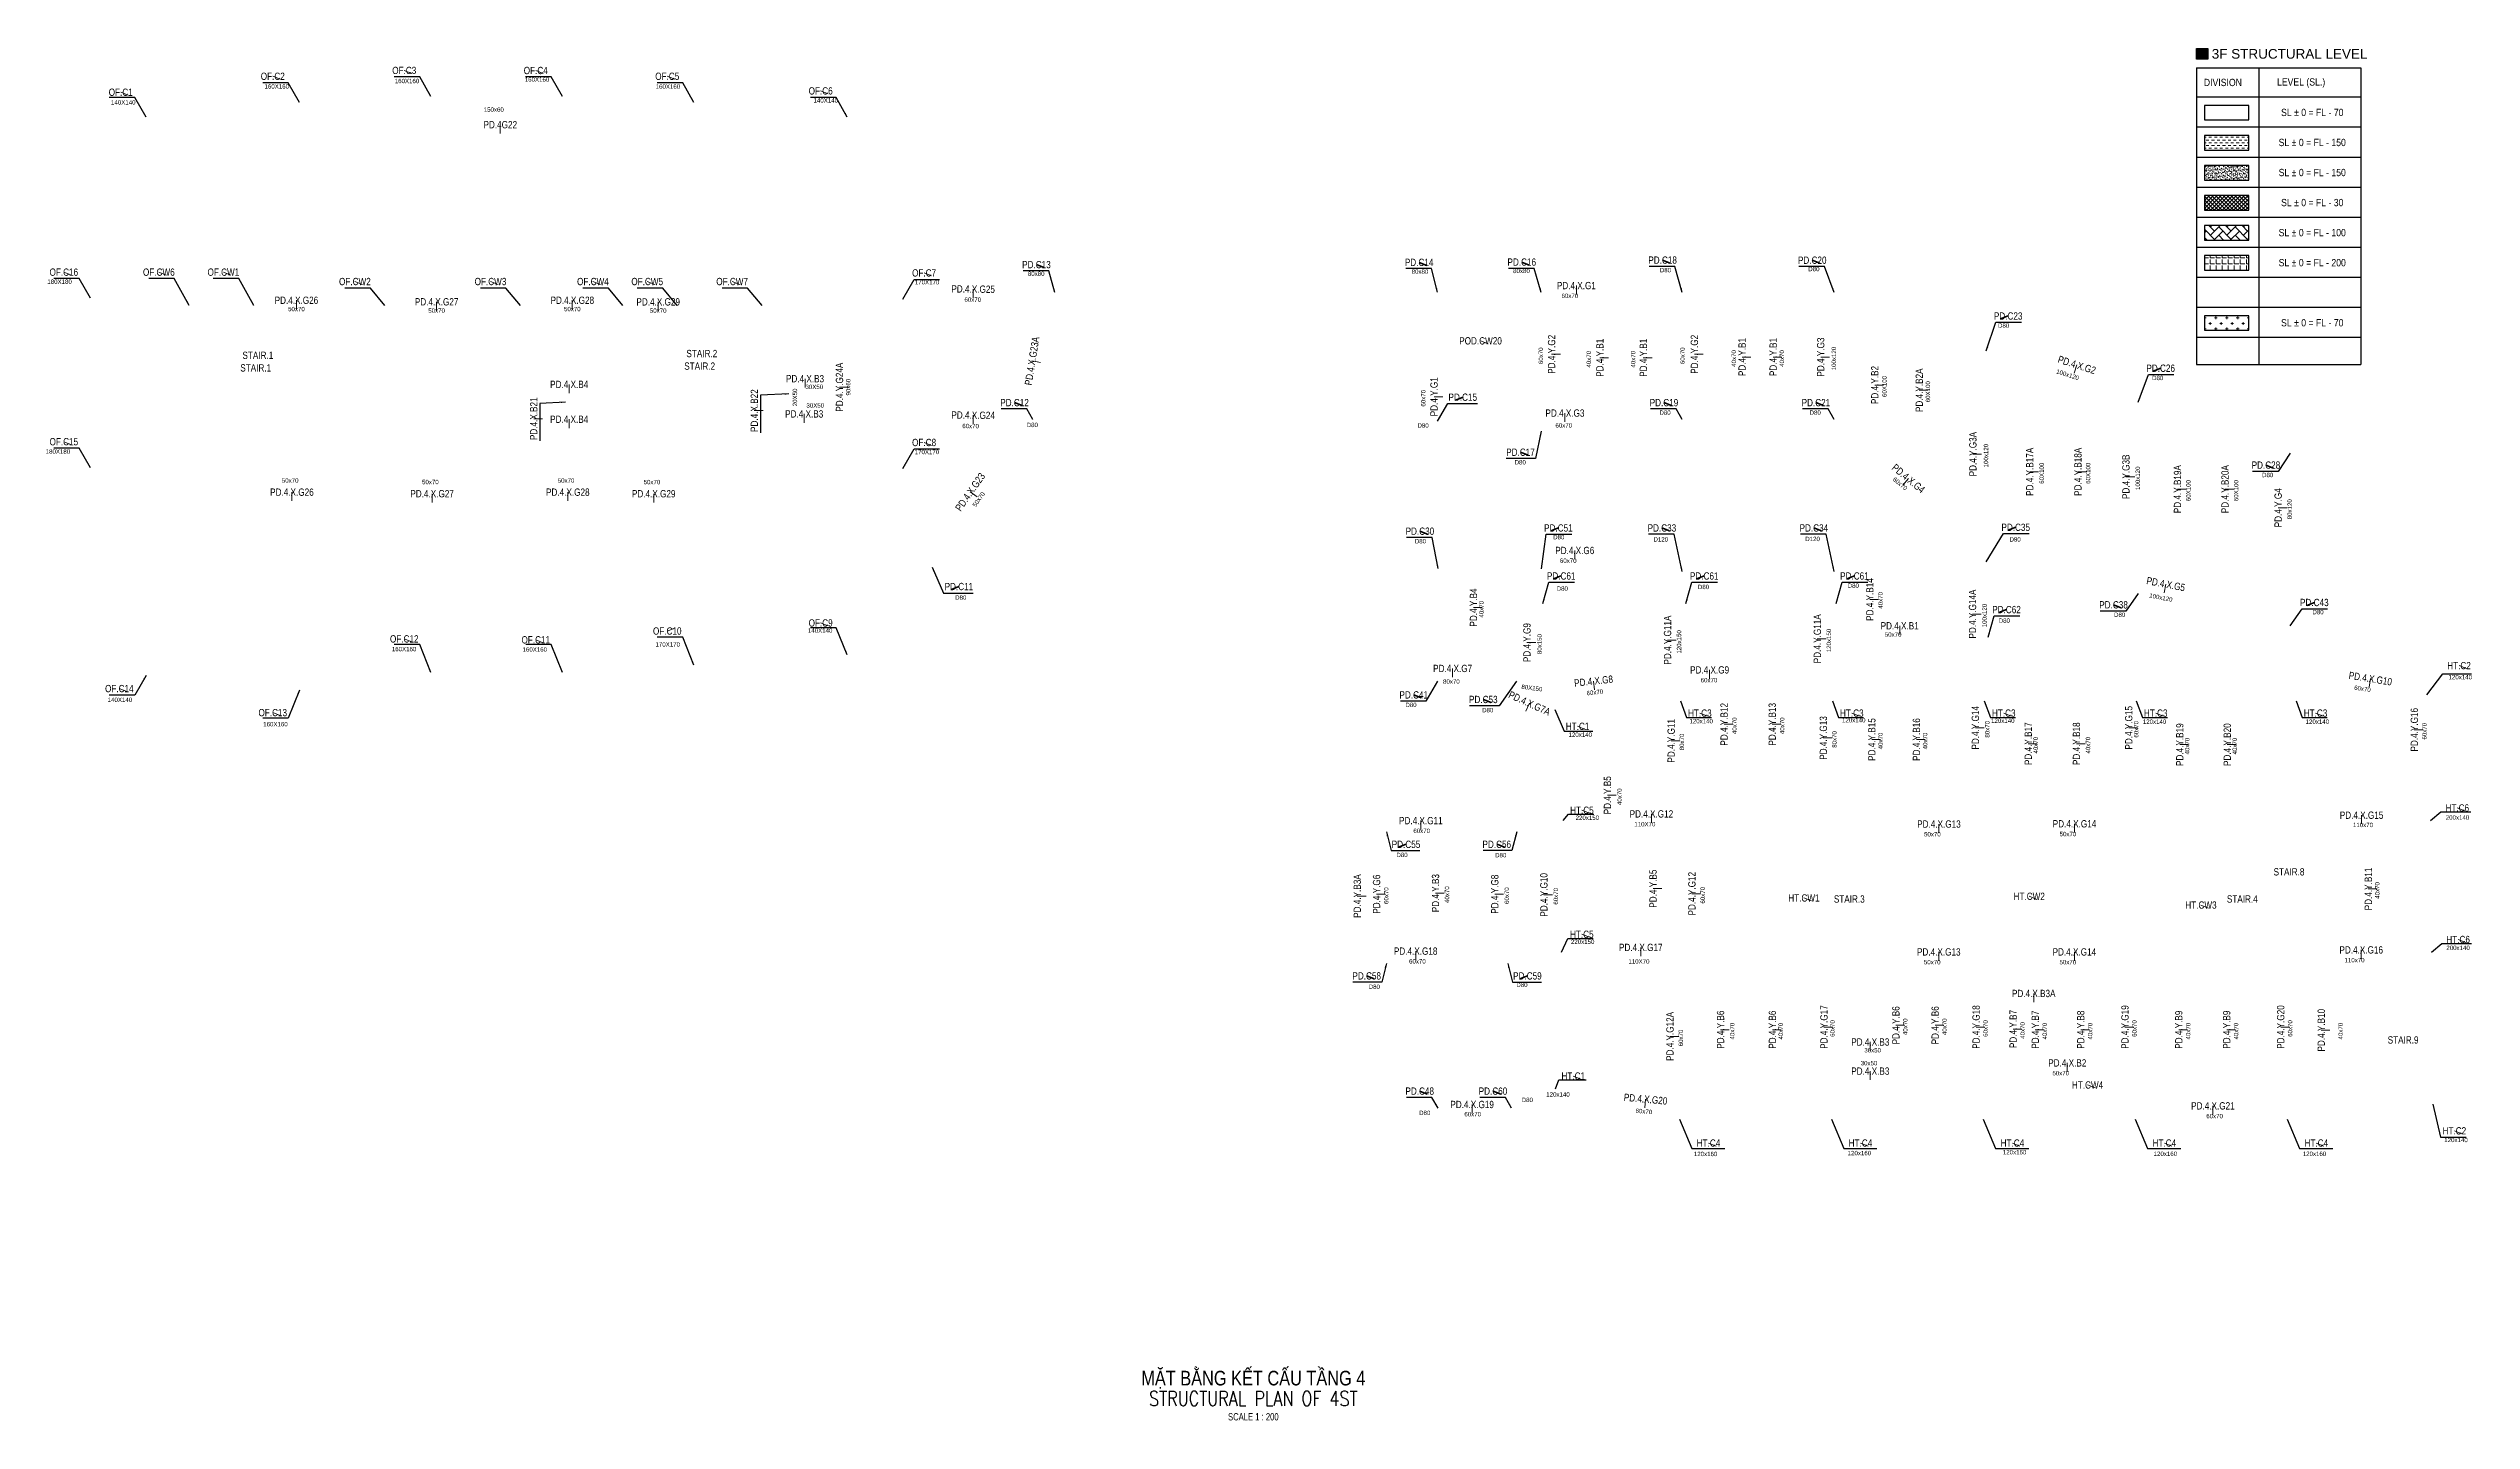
# Model space of a CAD drawing. Header units: millimetres. Extents: x 28522 to 234895, y -12075 to 97055.
# Drawn here: x 28522 to 194367, y -12075 to 81791 of the extents above; entities that cross this region are included whole.
import ezdxf
from ezdxf.enums import TextEntityAlignment as Align

# ---------------------------------------------------------------- set-up
doc = ezdxf.new("R2010")
doc.units = ezdxf.units.MM
doc.header["$MEASUREMENT"] = 0
doc.layers.get('Defpoints').update_dxf_attribs({"color": 155})
for name, color, linetype in [('$0$FOOTING BOTTOM LEVEL$0$@ SL+100 EL-1.3', 11, 'Continuous'), ('$0$FOOTING BOTTOM LEVEL$0$@ SL+300 EL-1.1', 41, 'Continuous'), ('A-DIM1', 7, 'Continuous')]:
    doc.layers.add(name, color=color, linetype=linetype)
for name, color, linetype, lineweight in [('$0$NDC_S_ANNO', 7, 'Continuous', 20), ('$0$NDC_S_DIM', 1, 'Continuous', 15), ('$0$NDC_S_HATCH MATERIAL', 8, 'Continuous', 13), ('$0$NDC_S_VN TEXT', 7, 'Continuous', 20), ('$1$NDC_S_DIM', 1, 'Continuous', 15), ('$1$NDC_S_THIN LINE', 8, 'Continuous', 9), ('$1$NDC_S_VN TEXT', 7, 'Continuous', 20), ('$3$NDC_S_VN TEXT', 7, 'Continuous', 20), ('C1', 20, 'Continuous', 35), ('NDC_FRAME', 7, 'Continuous', 20), ('NDC_S_ANNO', 7, 'Continuous', 20), ('NDC_S_BEAM NAME', 7, 'Continuous', 9), ('NDC_S_DIM', 1, 'Continuous', 15), ('NDC_S_ENG TITLE', 3, 'Continuous', 20), ('NDC_S_TEXT SYMBOL', 7, 'Continuous', 20), ('NDC_S_VN TEXT', 7, 'Continuous', 20), ('NDC_S_VN TITLE', 6, 'Continuous', 35)]:
    doc.layers.add(name, color=color, linetype=linetype, lineweight=lineweight)
doc.layers.add('tEN DAM', color=31, linetype='Continuous', plot=False)
doc.styles.add('$0$ARIAL', font='arial.ttf', dxfattribs={"width": 0.8})
doc.styles.add('$0$FOOTING BOTTOM LEVEL$0$AREA MENSURATION$0$Style-Arial', font='arial.ttf')
doc.styles.add('$0$NDC_ARIAL', font='arial.ttf', dxfattribs={"width": 0.85})
doc.styles.add('$0$NDC_DIM', font='', dxfattribs={"width": 0.75})
doc.styles.add('$2$ARIAL', font='arial.ttf', dxfattribs={"width": 0.8})
doc.styles.add('ARIAL', font='arial.ttf', dxfattribs={"width": 0.8})
doc.styles.add('NDC_ANNO', font='', dxfattribs={"width": 0.8})
doc.styles.add('NDC_DIM', font='', dxfattribs={"width": 0.75})
doc.styles.add('NDC_EN TXT', font='romans.shx', dxfattribs={"width": 0.8})
doc.styles.add('NDC_VIE TXT', font='arial.ttf', dxfattribs={"width": 0.8})
doc.styles.get('$0$NDC_DIM').set_extended_font_data('Dotum')
doc.styles.get('NDC_ANNO').set_extended_font_data('Dotum')
doc.styles.get('NDC_DIM').set_extended_font_data('Dotum')
doc.dimstyles.new('$0$NDC_dim_150', dxfattribs={"dimscale": 150, "dimtxt": 2.2, "dimasz": 1.5, "dimexe": 1.5, "dimexo": 2.5, "dimgap": 1, "dimtad": 1, "dimdec": 0, "dimzin": 0, "dimdsep": 46, "dimtxsty": '$0$NDC_DIM', "dimblk": '$0$DIMMARK', "dimcen": 0.09, "dimdle": 1.2, "dimclrd": 1, "dimclre": 1, "dimclrt": 3, "dimadec": 0, "dimazin": 0, "dimtfac": 1, "dimtdec": 0, "dimtix": 1, "dimtofl": 0, "dimtmove": 0, "dimatfit": 3, "dimfxl": 0, "dimtolj": 1, "dimtzin": 0, "dimarcsym": 0})
doc.dimstyles.new('$0$NDC_dim_iso', dxfattribs={"dimtxt": 2.2, "dimasz": 1, "dimexe": 1.5, "dimexo": 2.5, "dimgap": 1, "dimtad": 1, "dimdec": 0, "dimzin": 0, "dimdsep": 46, "dimtxsty": '$0$NDC_DIM', "dimblk": '$0$DIMMARK', "dimcen": 0.09, "dimdle": 1.2, "dimclrd": 1, "dimclre": 1, "dimclrt": 3, "dimadec": 0, "dimazin": 0, "dimtfac": 1, "dimtdec": 0, "dimtix": 1, "dimtofl": 0, "dimtmove": 0, "dimatfit": 3, "dimfxl": 0, "dimtolj": 1, "dimtzin": 0, "dimarcsym": 0})
doc.dimstyles.new('NDC_dim_150', dxfattribs={"dimscale": 150, "dimtxt": 2.2, "dimasz": 1.5, "dimexe": 1.5, "dimexo": 2.5, "dimgap": 1, "dimtad": 1, "dimdec": 0, "dimzin": 0, "dimdsep": 46, "dimtxsty": 'NDC_DIM', "dimblk": 'DIMMARK', "dimcen": 0.09, "dimdle": 1.2, "dimclrd": 1, "dimclre": 1, "dimclrt": 3, "dimadec": 0, "dimazin": 0, "dimtfac": 1, "dimtdec": 0, "dimtix": 1, "dimtofl": 0, "dimtmove": 0, "dimatfit": 3, "dimfxl": 0, "dimtolj": 1, "dimtzin": 0, "dimarcsym": 0})

msp = doc.modelspace()

# ---------------------------------------------------------------- texts
at = {"layer": '$3$NDC_S_VN TEXT', "style": '$0$NDC_ARIAL', "width": 0.85}
for s, p in [('DIVISION', (176045, 79717)), ('LEVEL (SL.)', (181051, 79752))]:
    msp.add_text(s, height=500, dxfattribs=at).set_placement(p, align=Align.TOP_LEFT)
for s, p in [('SL %%P 0 = FL - 70', (183465, 77166)), ('SL %%P 0 = FL - 150', (183465, 75111)), ('SL %%P 0 = FL - 150', (183465, 73055)), ('SL %%P 0 = FL - 30', (183465, 71000)), ('SL %%P 0 = FL - 100', (183465, 68944)), ('SL %%P 0 = FL - 200', (183465, 66889)), ('SL %%P 0 = FL - 70', (183465, 62777)), ('SL %%P 0 = FL - 70', (183465, 62777))]:
    msp.add_text(s, height=500, dxfattribs=at).set_placement(p, align=Align.CENTER)
at = {"style": '$0$FOOTING BOTTOM LEVEL$0$AREA MENSURATION$0$Style-Arial'}
msp.add_text('3F STRUCTURAL LEVEL', height=660, dxfattribs=at).set_placement((176586, 81755), align=Align.TOP_LEFT)
at = {"layer": 'NDC_S_ANNO', "color": 2, "style": 'ARIAL', "width": 0.8}
for s, p in [('STAIR.1', (42707, 59941)), ('STAIR.1', (42707, 59941)), ('STAIR.2', (73094, 60061)), ('STAIR.2', (73094, 60061))]:
    msp.add_text(s, height=500, dxfattribs=at).set_placement(p, align=Align.MIDDLE_CENTER)

# ---------------------------------------------------------------- blocks, each defined once
blk = doc.blocks.new('Drawing name_symbol')
at = {"layer": 'NDC_S_ENG TITLE', "style": 'NDC_EN TXT', "width": 0.8}
blk.add_attdef('SECTDET1', text='', height=5, dxfattribs=at).set_placement((0, 1.01), align=Align.CENTER)
at = {"layer": 'NDC_S_TEXT SYMBOL', "lineweight": 25, "style": 'NDC_ANNO', "width": 0.8}
blk.add_attdef('SSCALE', text='', height=2.5, dxfattribs=at).set_placement((0, -4), align=Align.CENTER)
at = {"layer": 'NDC_S_VN TITLE', "style": 'NDC_VIE TXT', "width": 0.8}
blk.add_attdef('SECTDET2', text='', height=5, dxfattribs=at).set_placement((0, 7.97), align=Align.CENTER)
blk = doc.blocks.new('$0$DIMMARK')
at = {"layer": '$0$NDC_S_DIM', "color": 1}
blk.add_line((-1.5, 0), (1, 0), dxfattribs=at)
at = {"layer": '$0$NDC_S_DIM', "color": 2, "const_width": 0.1}
blk.add_lwpolyline([(-0.42, -0.42), (0.42, 0.42)], dxfattribs=at)
blk = doc.blocks.new('DIMMARK')
at = {"layer": 'NDC_S_DIM', "color": 1}
blk.add_line((-1.5, 0), (1, 0), dxfattribs=at)
at = {"layer": 'NDC_S_DIM', "color": 2, "const_width": 0.1}
blk.add_lwpolyline([(-0.42, -0.42), (0.42, 0.42)], dxfattribs=at)
blk = doc.blocks.new('A$C3d944fba')
at = {"layer": 'NDC_S_ANNO', "color": 2, "style": 'ARIAL', "width": 0.8}
for s, p in [('STAIR.2', (41693, 51161)), ('STAIR.1', (11306, 51041)), ('STAIR.8', (150325, 15703)), ('STAIR.3', (120230, 13845)), ('STAIR.4', (147130, 13845)), ('STAIR.9', (158136, 4203))]:
    blk.add_text(s, height=500, dxfattribs=at).set_placement(p, align=Align.MIDDLE_CENTER)
blk = doc.blocks.new('25698')
at = {"layer": 'tEN DAM', "color": 31, "style": '$0$ARIAL', "width": 0.8}
for s, p in [('160X160', (53062, 79566)), ('160X160', (61962, 79671)), ('140X140', (33643, 78104)), ('160X160', (44148, 79199)), ('160X160', (70920, 79187)), ('140X140', (81724, 78242)), ('150x60', (59001, 77608)), ('80x80', (96127, 66383)), ('80x80', (122394, 66531)), ('80x80', (129341, 66573)), ('D80', (139194, 66630)), ('D80', (149354, 66703)), ('180X180', (29282, 65838)), ('170X170', (88658, 65801)), ('60x70', (132652, 64871)), ('D80', (162342, 62839)), ('D80', (172886, 59250)), ('D80', (139167, 56880)), ('D80', (149444, 56881)), ('D80', (95863, 56037)), ('D80', (122607, 56001)), ('60x70', (132235, 56004)), ('180X180', (29168, 54220)), ('170X170', (88650, 54186)), ('D80', (129256, 53482)), ('D80', (180414, 52613)), ('D80', (122424, 48082)), ('D80', (131893, 48361)), ('D120', (138876, 48206)), ('D120', (149267, 48237)), ('D80', (163128, 48205)), ('60x70', (132542, 46749)), ('D80', (132136, 44842)), ('D80', (141803, 44953)), ('D80', (152054, 45041)), ('D80', (90965, 44230)), ('D80', (170285, 43050)), ('D80', (183860, 43232)), ('140X140', (81341, 41973)), ('50x70', (154780, 41700)), ('D80', (162391, 42648)), ('160X160', (52862, 40703)), ('160X160', (61810, 40675)), ('80x70', (124542, 38482)), ('60x70', (142175, 38577)), ('120x140', (193596, 38783)), ('140X140', (33414, 37234)), ('D80', (121780, 36884)), ('D80', (127030, 36526)), ('160X160', (44059, 35564)), ('120x140', (133363, 34847)), ('120x140', (141641, 35773)), ('120x140', (152083, 35840)), ('120x140', (162285, 35801)), ('120x140', (172671, 35735)), ('120x140', (183813, 35736)), ('60x70', (122512, 28265)), ('220x150', (133848, 29165)), ('110X70', (137787, 28726)), ('50x70', (166746, 28050)), ('110x70', (186938, 28670)), ('200x140', (193408, 29181)), ('D80', (121166, 26620)), ('D80', (127921, 26604)), ('50x70', (157466, 28034)), ('220x150', (133531, 20681)), ('200x140', (193444, 20263)), ('60x70', (122218, 19339)), ('110X70', (137381, 19332)), ('50x70', (157456, 19284)), ('50x70', (166735, 19284)), ('110x70', (186360, 19422)), ('D80', (119269, 17601)), ('D80', (129376, 17733)), ('30x50', (153377, 13256)), ('30x50', (153127, 12377)), ('50x70', (166252, 11690)), ('D80', (129743, 9860)), ('120x140', (131842, 10237)), ('D80', (122719, 8975)), ('60x70', (126002, 8883)), ('60x70', (176782, 8753)), ('120x140', (193303, 7119)), ('120x160', (141942, 6162)), ('120x160', (152471, 6223)), ('120x160', (163092, 6281)), ('120x160', (173411, 6174)), ('120x160', (183619, 6173))]:
    blk.add_text(s, height=300, dxfattribs=at).set_placement(p, align=Align.MIDDLE_CENTER)
for s, rotation, p in [('60x70', 359.40878, (91786, 64610)), ('60x70', 90, (130663, 60768)), ('40x70', 90, (133945, 60532)), ('40x70', 90, (136982, 60532)), ('60x70', 90, (140357, 60768)), ('40x70', 90, (143876, 60582)), ('40x70', 90, (147165, 60582)), ('100x120', 90, (150720, 60577)), ('100x120', 342.26588, (166724, 59474)), ('60x70', 90, (122621, 57863)), ('60X100', 90, (154179, 58668)), ('60X100', 90, (157160, 58309)), ('60x70', 359.40878, (91638, 55961)), ('100x120', 90, (161134, 53940)), ('60X100', 90, (164944, 52731)), ('60X100', 90, (168121, 52731)), ('60x70', 320.30701, (155254, 52015)), ('100x120', 90, (171518, 52392)), ('60X100', 90, (174984, 51543)), ('60X100', 90, (178252, 51543)), ('50x70', 55.0625, (92194, 50943)), ('80x120', 90, (181915, 50269)), ('40x70', 90, (126599, 43427)), ('40x70', 90, (153914, 44035)), ('100x120', 90, (161027, 42997)), ('100x120', 349.08396, (173104, 44230)), ('80x150', 90, (130577, 41045)), ('120x150', 90, (140124, 41196)), ('120x150', 90, (150375, 41288)), ('170X170', 360, (70908, 41022)), ('80X150', 352.53383, (130055, 38043)), ('60x70', 350.95191, (186902, 37990)), ('60x70', 6.2503, (134363, 37745)), ('40x70', 90, (143921, 35457)), ('40x70', 90, (147186, 35457)), ('80x70', 90, (150758, 34521)), ('40x70', 90, (153912, 34415)), ('40x70', 90, (156965, 34415)), ('80x70', 90, (161223, 35216)), ('60x70', 90, (171413, 35216)), ('60x70', 90, (191144, 35084)), ('80x70', 90, (140319, 34347)), ('40x70', 90, (164534, 34127)), ('40x70', 90, (168115, 34127)), ('40x70', 90, (174905, 34064)), ('40x70', 90, (178157, 34064)), ('40x70', 90, (136050, 30601)), ('60x70', 90, (120085, 23832)), ('40x70', 90, (124244, 23904)), ('60x70', 90, (128335, 23832)), ('60x70', 90, (131695, 23788, 0)), ('60x70', 90, (141743, 23862)), ('40x70', 90, (187917, 24192)), ('40x70', 90, (143764, 14564)), ('40x70', 90, (147080, 14564)), ('60x70', 90, (150628, 14745)), ('40x70', 90, (155611, 14862)), ('40x70', 90, (158297, 14862)), ('60x70', 90, (161098, 14745)), ('40x70', 90, (163636, 14610)), ('40x70', 90, (165153, 14564)), ('40x70', 90, (168261, 14564)), ('60x70', 90, (171289, 14745)), ('40x70', 90, (174971, 14564)), ('40x70', 90, (178250, 14564)), ('60x70', 90, (181946, 14745)), ('40x70', 90, (185399, 14564)), ('60x70', 90, (140243, 14098)), ('60x70', 354.80884, (137718, 9077))]:
    blk.add_text(s, height=300, rotation=rotation, dxfattribs=at).set_placement(p, align=Align.MIDDLE_CENTER)
at = {"layer": 'tEN DAM', "style": '$2$ARIAL', "width": 0.8}
for s, p in [('50x70', (45494, 63965)), ('50x70', (55089, 63860)), ('50x70', (64377, 63965)), ('50x70', (70255, 63857)), ('30X50', (80941, 58641)), ('30X50', (81005, 57371)), ('50x70', (45066, 52237)), ('50x70', (54661, 52131)), ('50x70', (63949, 52237)), ('50x70', (69827, 52128))]:
    blk.add_text(s, height=300, dxfattribs=at).set_placement(p, align=Align.MIDDLE_CENTER)
for s, p in [('20X50', (79614, 57921)), ('90x60', (83263, 58620))]:
    blk.add_text(s, height=300, rotation=90, dxfattribs=at).set_placement(p, align=Align.MIDDLE_CENTER)
blk = doc.blocks.new('*U32')
at = {"layer": '$0$NDC_S_ANNO', "ltscale": 0.8, "style": '$0$ARIAL', "width": 0.8}
blk.add_attdef('TEN', text='', height=2.5, dxfattribs=at).set_placement((-2.58, 1.03), align=Align.MIDDLE_CENTER)
at = {"layer": 'A-DIM1', "ltscale": 0.8, "style": '$0$ARIAL', "width": 0.8, "flags": 1}
blk.add_attdef('CHU_THICH', text='', height=2.5, dxfattribs=at).set_placement((0, 0), align=Align.MIDDLE_CENTER)
at = {"layer": 'Defpoints'}
blk.add_leader([(0, 0), (-2.58, 1.03)], dimstyle='$0$NDC_dim_iso', override={"dimgap": 0.625, "dimtad": 0}, dxfattribs=at)
blk = doc.blocks.new('*U31')
at = {"layer": '$0$NDC_S_ANNO', "ltscale": 0.8, "style": '$0$ARIAL', "width": 0.8}
blk.add_attdef('TEN', text='', height=2.5, dxfattribs=at).set_placement((0, 3), align=Align.MIDDLE_CENTER)
at = {"layer": 'A-DIM1', "ltscale": 0.8, "style": '$0$ARIAL', "width": 0.8, "flags": 1}
blk.add_attdef('CHU_THICH', text='', height=2.5, dxfattribs=at).set_placement((0, 0), align=Align.MIDDLE_CENTER)
at = {"layer": 'Defpoints'}
blk.add_leader([(0, 0), (0, 3)], dimstyle='$0$NDC_dim_iso', override={"dimgap": 0.625, "dimtad": 0}, dxfattribs=at)
blk = doc.blocks.new('*U30')
at = {"layer": '$0$NDC_S_ANNO', "ltscale": 0.8, "style": '$0$ARIAL', "width": 0.8}
blk.add_attdef('TEN', text='', height=2.5, dxfattribs=at).set_placement((-2.58, 1.03), align=Align.MIDDLE_CENTER)
at = {"layer": 'A-DIM1', "ltscale": 0.8, "style": '$0$ARIAL', "width": 0.8, "flags": 1}
blk.add_attdef('CHU_THICH', text='', height=2.5, dxfattribs=at).set_placement((0, 0), align=Align.MIDDLE_CENTER)
at = {"layer": 'Defpoints'}
blk.add_leader([(0, 0), (-2.58, 1.03)], dimstyle='$0$NDC_dim_iso', override={"dimgap": 0.625, "dimtad": 0}, dxfattribs=at)

# ---------------------------------------------------------------- hatches: boundary and pattern name
at = {"layer": '$0$NDC_S_HATCH MATERIAL'}
h = msp.add_hatch(dxfattribs=at)
h.set_pattern_fill('DASH', color=256, scale=1500)
h.set_pattern_definition([(0, (-983, -33.5), (187.5, 187.5), [187.5, -187.5])])
h.paths.add_polyline_path([(179132, 75843), (176082, 75843), (176082, 74843), (179132, 74843)])
h = msp.add_hatch(dxfattribs=at)
h.set_pattern_fill('AR-SAND', color=256, scale=100)
h.set_pattern_definition([(37.5, (0, 0), (-6.29934, 192.68238), [0, -152, 0, -170, 0, -162.5]), (7.5, (0, 0), (176.97767, 282.2146), [0, -82, 0, -137, 0, -52.5]), (327.5, (-123, 0), (311.41419, 0.5659), [0, -50, 0, -180, 0, -235]), (317.5, (-123, 0), (300.61266, 87.76756), [0, -25, 0, -118, 0, -135])])
h.paths.add_polyline_path([(179132, 73788), (176082, 73788), (176082, 72788), (179132, 72788)])
h = msp.add_hatch(dxfattribs=at)
h.set_pattern_fill('AR-HBONE', color=256, scale=100)
h.paths.add_polyline_path([(179132, 69677), (176082, 69677), (176082, 68677), (179132, 68677)])
h = msp.add_hatch(dxfattribs=at)
h.set_pattern_fill('CROSS', color=256, scale=1500)
h.set_pattern_definition([(0, (-983, -4144.67), (375, 375), [187.5, -562.5]), (90, (-889.25, -4238.4), (-375, 375), [187.5, -562.5])])
h.paths.add_polyline_path([(179132, 63510), (176082, 63510), (176082, 62510), (179132, 62510)])
at = {"layer": '$1$NDC_S_DIM', "ltscale": 100}
h = msp.add_hatch(dxfattribs=at)
h.set_pattern_fill('ANSI37', color=251, scale=1500)
h.set_pattern_definition([(45, (-42921, -44737.08), (-132.58252, 132.58252), []), (135, (-42921, -44737.08), (-132.58252, -132.58252), [])])
h.paths.add_polyline_path([(179132, 71732), (176082, 71732), (176082, 70732), (179132, 70732)])
h = msp.add_hatch(dxfattribs=at)
h.set_pattern_fill('ANGLE', color=251, scale=1500)
h.set_pattern_definition([(0, (-55759.5, 72409.5), (0, 412.5), [300, -112.5]), (90, (-55759.5, 72409.5), (-412.5, 3e-14), [300, -112.5])])
h.paths.add_polyline_path([(179132, 67621), (176082, 67621), (176082, 66621), (179132, 66621)])
at = {"layer": '$1$NDC_S_THIN LINE', "ltscale": 100}
h = msp.add_hatch(color=251, dxfattribs=at)
h.dxf.hatch_style = 1
h.paths.add_polyline_path([(176322, 81791), (175552, 81791), (175552, 81059), (176322, 81059)])

# ---------------------------------------------------------------- linework, layer by layer
at = {"layer": '$0$FOOTING BOTTOM LEVEL$0$@ SL+100 EL-1.3', "color": 7}
for points in [[(179132, 73788), (176082, 73788), (176082, 72788), (179132, 72788)], [(179132, 71732), (176082, 71732), (176082, 70732), (179132, 70732)], [(179132, 71732), (176082, 71732), (176082, 70732), (179132, 70732)], [(179132, 69677), (176082, 69677), (176082, 68677), (179132, 68677)], [(179132, 67621), (176082, 67621), (176082, 66621), (179132, 66621)], [(179132, 63510), (176082, 63510), (176082, 62510), (179132, 62510)], [(179132, 63510), (176082, 63510), (176082, 62510), (179132, 62510)]]:
    msp.add_lwpolyline(points, close=True, dxfattribs=at)
at = {"layer": '$0$FOOTING BOTTOM LEVEL$0$@ SL+300 EL-1.1', "color": 7}
for points in [[(179132, 77899), (176082, 77899), (176082, 76899), (179132, 76899)], [(179132, 75843), (176082, 75843), (176082, 74843), (179132, 74843)]]:
    msp.add_lwpolyline(points, close=True, dxfattribs=at)
for p, q in [((175534, 80478), (186799, 80478)), ((175534, 80478), (175534, 60173)), ((179814, 80478), (179814, 60173)), ((186799, 80478), (186799, 60173)), ((175534, 78478), (186799, 78478)), ((175534, 76422), (186799, 76422)), ((175534, 74366), (186799, 74366)), ((175534, 72311), (186799, 72311)), ((175534, 70255), (186799, 70255)), ((175534, 68200), (186799, 68200)), ((175534, 66144), (186799, 66144)), ((175534, 64088), (186799, 64088)), ((175534, 64088), (186799, 64088)), ((175534, 62033), (186799, 62033)), ((175534, 60173), (186799, 60173))]:
    msp.add_line(p, q)
msp.add_lwpolyline([(175552, 81791), (176322, 81791), (176322, 81059), (175552, 81059)], close=True)

# ---------------------------------------------------------------- block references
at = {"layer": '$0$NDC_S_VN TEXT', "xscale": 200, "yscale": 200, "zscale": 200}
for name, p, values in [('*U32', (44390, 79684), {'TEN': 'OF.C2'}), ('*U32', (53390, 80084), {'TEN': 'OF.C3'}), ('*U32', (62390, 80079), {'TEN': 'OF.C4'}), ('*U32', (71391, 79684), {'TEN': 'OF.C5'}), ('*U32', (33984, 78593), {'TEN': 'OF.C1'}), ('*U32', (81890, 78684), {'TEN': 'OF.C6'}), ('*U31', (59448, 75979), {'TEN': 'PD.4G22'}), ('*U32', (30090, 66284), {'TEN': 'OF.C16'}), ('*U32', (88970, 66231), {'TEN': 'OF.C7'}), ('*U32', (30090, 54684), {'TEN': 'OF.C15'}), ('*U32', (88970, 54631), {'TEN': 'OF.C8'}), ('*U32', (53390, 41194), {'TEN': 'OF.C12'}), ('*U32', (62390, 41130), {'TEN': 'OF.C11'}), ('*U32', (81889, 42284), {'TEN': 'OF.C9'}), ('*U32', (33889, 37794), {'TEN': 'OF.C14'}), ('*U32', (44390, 36149), {'TEN': 'OF.C13'})]:
    msp.add_blockref(name, p, dxfattribs=at).add_auto_attribs(values)
at = {"layer": '$0$NDC_S_VN TEXT'}
for p, xscale, yscale, zscale, rotation, values in [((91805, 64732), 200.0000000000001, 200.0000000000001, 200.0000000000001, 359.4087752515787, {'TEN': 'PD.4.X.G25'}), ((96431, 60316), 200, 200, 200, 80.90867539086476, {'TEN': 'PD.4.X.G23A'}), ((83263, 58620), 200.0000000000006, 200.0000000000006, 200.0000000000006, 90, {'TEN': 'PD.4.Y.G24A'}), ((123955, 57963), 200.0000000000008, 200.0000000000008, 200.0000000000008, 90, {'TEN': 'PD.4.Y.G1'}), ((91805, 56105), 200.0000000000001, 200.0000000000001, 200.0000000000001, 359.4087752515787, {'TEN': 'PD.4.X.G24'}), ((92097, 51107), 200, 200, 200, 55.06250331946775, {'TEN': 'PD.4.X.G23'}), ((141604, 23967), 200.0000000000008, 200.0000000000008, 200.0000000000008, 90, {'TEN': 'PD.4.Y.G12'}), ((140104, 14204), 200.0000000000008, 200.0000000000008, 200.0000000000008, 90, {'TEN': 'PD.4.Y.G12A'})]:
    msp.add_blockref('*U31', p, dxfattribs=dict(at, xscale=xscale, yscale=yscale, zscale=zscale, rotation=rotation)).add_auto_attribs(values)
ref = msp.add_blockref('*U32', (71390, 42144), dxfattribs=dict(at, xscale=-200, yscale=200, zscale=200, rotation=179.999999996588))
ref.add_attrib('TEN', 'OF.C10', dxfattribs={"layer": '$0$NDC_S_ANNO', "ltscale": 0.8, "height": 500, "rotation": 360, "style": '$0$ARIAL', "width": 0.8}).set_placement((70875, 41939), align=Align.MIDDLE_CENTER)
at = {"layer": '$1$NDC_S_VN TEXT', "xscale": 200, "yscale": 200, "zscale": 200}
for p, values in [((45494, 63965), {'TEN': 'PD.4.X.G26'}), ((55089, 63860), {'TEN': 'PD.4.X.G27'}), ((64377, 63965), {'TEN': 'PD.4.X.G28'}), ((70255, 63857), {'TEN': 'PD.4.X.G29'}), ((133099, 64971), {'TEN': 'PD.4.X.G1'}), ((64164, 58212), {'TEN': 'PD.4.X.B4'}), ((80305, 58601), {'TEN': 'PD.4.X.B3'}), ((64164, 55824), {'TEN': 'PD.4.X.B4'}), ((80248, 56191), {'TEN': 'PD.4.X.B3'}), ((132316, 56249), {'TEN': 'PD.4.X.G3'}), ((45186, 50838), {'TEN': 'PD.4.X.G26'}), ((54781, 50733), {'TEN': 'PD.4.X.G27'}), ((64069, 50838), {'TEN': 'PD.4.X.G28'}), ((69947, 50730), {'TEN': 'PD.4.X.G29'}), ((132989, 46849), {'TEN': 'PD.4.X.G6'}), ((155227, 41695), {'TEN': 'PD.4.X.B1'}), ((124630, 38778), {'TEN': 'PD.4.X.G7'}), ((142218, 38677), {'TEN': 'PD.4.X.G9'}), ((122453, 28365), {'TEN': 'PD.4.X.G11'}), ((138234, 28826), {'TEN': 'PD.4.X.G12'}), ((157914, 28134), {'TEN': 'PD.4.X.G13'}), ((167193, 28150), {'TEN': 'PD.4.X.G14'}), ((186840, 28738), {'TEN': 'PD.4.X.G15'}), ((122099, 19439), {'TEN': 'PD.4.X.G18'}), ((137507, 19694), {'TEN': 'PD.4.X.G17'}), ((157904, 19384), {'TEN': 'PD.4.X.G13'}), ((167183, 19384), {'TEN': 'PD.4.X.G14'}), ((186815, 19522), {'TEN': 'PD.4.X.G16'}), ((164402, 16541), {'TEN': 'PD.4.X.B3A'}), ((153217, 13222), {'TEN': 'PD.4.X.B3'}), ((153217, 11229), {'TEN': 'PD.4.X.B3'}), ((166699, 11790), {'TEN': 'PD.4.X.B2'}), ((125964, 8946), {'TEN': 'PD.4.X.G19'}), ((176666, 8853), {'TEN': 'PD.4.X.G21'})]:
    msp.add_blockref('*U31', p, dxfattribs=at).add_auto_attribs(values)
at = {"layer": '$1$NDC_S_VN TEXT'}
for p, xscale, yscale, zscale, rotation, values in [((132001, 60868), 200.0000000000004, 200.0000000000004, 200.0000000000004, 90, {'TEN': 'PD.4.Y.G2'}), ((135305, 60632), 200.0000000000004, 200.0000000000004, 200.0000000000004, 90, {'TEN': 'PD.4.Y.B1'}), ((138281, 60632), 200.0000000000004, 200.0000000000004, 200.0000000000004, 90, {'TEN': 'PD.4.Y.B1'}), ((141775, 60868), 200.0000000000004, 200.0000000000004, 200.0000000000004, 90, {'TEN': 'PD.4.Y.G2'}), ((145037, 60682), 200.0000000000004, 200.0000000000004, 200.0000000000004, 90, {'TEN': 'PD.4.Y.B1'}), ((147166, 60682), 200.0000000000004, 200.0000000000004, 200.0000000000004, 90, {'TEN': 'PD.4.Y.B1'}), ((150419, 60677), 200.0000000000004, 200.0000000000004, 200.0000000000004, 90, {'TEN': 'PD.4.Y.G3'}), ((154123, 58768), 200.0000000000004, 200.0000000000004, 200.0000000000004, 90, {'TEN': 'PD.4.Y.B2'}), ((157166, 58409), 200.0000000000004, 200.0000000000004, 200.0000000000004, 90, {'TEN': 'PD.4.Y.B2A'}), ((167172, 59574), 200, 200, 200, 342.2658756776452, {'TEN': 'PD.4.X.G2'}), ((77433, 57016), 200.0000000000001, 200.0000000000001, 200.0000000000001, 90, {'TEN': 'PD.4.X.B22'}), ((62333, 56460), 200.0000000000001, 200.0000000000001, 200.0000000000001, 90, {'TEN': 'PD.4.X.B21'}), ((160835, 54040), 200.0000000000004, 200.0000000000004, 200.0000000000004, 90, {'TEN': 'PD.4.Y.G3A'}), ((155443, 51907), 200, 200, 200, 320.3070090864199, {'TEN': 'PD.4.X.G4'}), ((164726, 52831), 200.0000000000004, 200.0000000000004, 200.0000000000004, 90, {'TEN': 'PD.4.Y.B17A'}), ((168026, 52831), 200.0000000000004, 200.0000000000004, 200.0000000000004, 90, {'TEN': 'PD.4.Y.B18A'}), ((171311, 52492), 200.0000000000004, 200.0000000000004, 200.0000000000004, 90, {'TEN': 'PD.4.Y.G3B'}), ((174840, 51643), 200.0000000000004, 200.0000000000004, 200.0000000000004, 90, {'TEN': 'PD.4.Y.B19A'}), ((178092, 51643), 200.0000000000004, 200.0000000000004, 200.0000000000004, 90, {'TEN': 'PD.4.Y.B20A'}), ((181729, 50369), 200.0000000000004, 200.0000000000004, 200.0000000000004, 90, {'TEN': 'PD.4.Y.G4'}), ((126652, 43544), 200.0000000000004, 200.0000000000004, 200.0000000000004, 90, {'TEN': 'PD.4.Y.B4'}), ((153784, 44093), 200.0000000000004, 200.0000000000004, 200.0000000000004, 90, {'TEN': 'PD.4.Y.B14'}), ((173328, 44559), 200, 200, 200, 349.0839635331425, {'TEN': 'PD.4.X.G5'}), ((160810, 43097), 200.0000000000004, 200.0000000000004, 200.0000000000004, 90, {'TEN': 'PD.4.Y.G14A'}), ((130316, 41145), 200.0000000000004, 200.0000000000004, 200.0000000000004, 90, {'TEN': 'PD.4.Y.G9'}), ((139938, 41317), 200.0000000000004, 200.0000000000004, 200.0000000000004, 90, {'TEN': 'PD.4.Y.G11A'}), ((150189, 41408), 200.0000000000004, 200.0000000000004, 200.0000000000004, 90, {'TEN': 'PD.4.Y.G11A'}), ((134340, 37917), 200, 200, 200, 6.25030268874099, {'TEN': 'PD.4.X.G8'}), ((187349, 38090), 200, 200, 200, 350.9519053361248, {'TEN': 'PD.4.X.G10'}), ((129642, 36448), 200, 200, 200, 335.5546949548472, {'TEN': 'PD.4.X.G7A'}), ((143807, 35557), 200.0000000000004, 200.0000000000004, 200.0000000000004, 90, {'TEN': 'PD.4.Y.B12'}), ((147101, 35557), 200.0000000000004, 200.0000000000004, 200.0000000000004, 90, {'TEN': 'PD.4.Y.B13'}), ((161006, 35316), 200.0000000000004, 200.0000000000004, 200.0000000000004, 90, {'TEN': 'PD.4.Y.G14'}), ((171502, 35316), 200.0000000000004, 200.0000000000004, 200.0000000000004, 90, {'TEN': 'PD.4.Y.G15'}), ((191050, 35184), 200.0000000000004, 200.0000000000004, 200.0000000000004, 90, {'TEN': 'PD.4.Y.G16'}), ((140185, 34426), 200.0000000000004, 200.0000000000004, 200.0000000000004, 90, {'TEN': 'PD.4.Y.G11'}), ((150600, 34621), 200.0000000000004, 200.0000000000004, 200.0000000000004, 90, {'TEN': 'PD.4.Y.G13'}), ((153920, 34515), 200.0000000000004, 200.0000000000004, 200.0000000000004, 90, {'TEN': 'PD.4.Y.B15'}), ((156973, 34515), 200.0000000000004, 200.0000000000004, 200.0000000000004, 90, {'TEN': 'PD.4.Y.B16'}), ((164623, 34227), 200.0000000000004, 200.0000000000004, 200.0000000000004, 90, {'TEN': 'PD.4.Y.B17'}), ((167923, 34227), 200.0000000000004, 200.0000000000004, 200.0000000000004, 90, {'TEN': 'PD.4.Y.B18'}), ((174994, 34164), 200.0000000000004, 200.0000000000004, 200.0000000000004, 90, {'TEN': 'PD.4.Y.B19'}), ((178246, 34164), 200.0000000000004, 200.0000000000004, 200.0000000000004, 90, {'TEN': 'PD.4.Y.B20'}), ((135821, 30701), 200.0000000000004, 200.0000000000004, 200.0000000000004, 90, {'TEN': 'PD.4.Y.B5'}), ((118702, 23806), 200.0000000000004, 200.0000000000004, 200.0000000000004, 90, {'TEN': 'PD.4.Y.B3A'}), ((120021, 23932), 200.0000000000004, 200.0000000000004, 200.0000000000004, 90, {'TEN': 'PD.4.Y.G6'}), ((124057, 24004), 200.0000000000004, 200.0000000000004, 200.0000000000004, 90, {'TEN': 'PD.4.Y.B3'}), ((128114, 23932), 200.0000000000004, 200.0000000000004, 200.0000000000004, 90, {'TEN': 'PD.4.Y.G8'}), ((131474, 23888, 0), 200.0000000000004, 200.0000000000004, 200.0000000000004, 90, {'TEN': 'PD.4.Y.G10'}), ((138944, 24314), 200.0000000000004, 200.0000000000004, 200.0000000000004, 90, {'TEN': 'PD.4.Y.B5'}), ((187902, 24292), 200.0000000000004, 200.0000000000004, 200.0000000000004, 90, {'TEN': 'PD.4.Y.B11'}), ((143565, 14664), 200.0000000000004, 200.0000000000004, 200.0000000000004, 90, {'TEN': 'PD.4.Y.B6'}), ((147113, 14664), 200.0000000000004, 200.0000000000004, 200.0000000000004, 90, {'TEN': 'PD.4.Y.B6'}), ((150643, 14845), 200.0000000000004, 200.0000000000004, 200.0000000000004, 90, {'TEN': 'PD.4.Y.G17'}), ((155567, 14962), 200.0000000000004, 200.0000000000004, 200.0000000000004, 90, {'TEN': 'PD.4.Y.B6'}), ((158253, 14962), 200.0000000000004, 200.0000000000004, 200.0000000000004, 90, {'TEN': 'PD.4.Y.B6'}), ((161055, 14845), 200.0000000000004, 200.0000000000004, 200.0000000000004, 90, {'TEN': 'PD.4.Y.G18'}), ((163592, 14710), 200.0000000000004, 200.0000000000004, 200.0000000000004, 90, {'TEN': 'PD.4.Y.B7'}), ((165109, 14664), 200.0000000000004, 200.0000000000004, 200.0000000000004, 90, {'TEN': 'PD.4.Y.B7'}), ((168218, 14664), 200.0000000000004, 200.0000000000004, 200.0000000000004, 90, {'TEN': 'PD.4.Y.B8'}), ((171245, 14845), 200.0000000000004, 200.0000000000004, 200.0000000000004, 90, {'TEN': 'PD.4.Y.G19'}), ((174928, 14664), 200.0000000000004, 200.0000000000004, 200.0000000000004, 90, {'TEN': 'PD.4.Y.B9'}), ((178207, 14664), 200.0000000000004, 200.0000000000004, 200.0000000000004, 90, {'TEN': 'PD.4.Y.B9'}), ((181903, 14845), 200.0000000000004, 200.0000000000004, 200.0000000000004, 90, {'TEN': 'PD.4.Y.G20'}), ((184678, 14627), 200.0000000000004, 200.0000000000004, 200.0000000000004, 90, {'TEN': 'PD.4.Y.B10'}), ((137782, 9316), 199.9999999999995, 199.9999999999995, 199.9999999999995, 354.8088381694785, {'TEN': 'PD.4.X.G20'})]:
    msp.add_blockref('*U31', p, dxfattribs=dict(at, xscale=xscale, yscale=yscale, zscale=zscale, rotation=rotation)).add_auto_attribs(values)
at = {"layer": 'C1', "xscale": 200, "yscale": 200, "zscale": 200}
for p, values in [((96660, 66798), {'TEN': 'PD.C13'}), ((122854, 66954), {'TEN': 'PD.C14'}), ((129877, 66974), {'TEN': 'PD.C16'}), ((139517, 67108), {'TEN': 'PD.C18'}), ((149758, 67101), {'TEN': 'PD.C20'}), ((95160, 57356), {'TEN': 'PD.C12'}), ((139610, 57356), {'TEN': 'PD.C19'}), ((150010, 57356), {'TEN': 'PD.C21'}), ((129790, 53965), {'TEN': 'PD.C17'}), ((180810, 53084), {'TEN': 'PD.C28'}), ((122905, 48562), {'TEN': 'PD.C30'}), ((139469, 48783), {'TEN': 'PD.C33'}), ((149869, 48783), {'TEN': 'PD.C34'}), ((170382, 43524), {'TEN': 'PD.C38'}), ((122483, 37363), {'TEN': 'PD.C41'}), ((119263, 18139), {'TEN': 'PD.C58'}), ((122893, 10256), {'TEN': 'PD.C48'})]:
    msp.add_blockref('*U32', p, dxfattribs=at).add_auto_attribs(values)
at = {"layer": 'C1'}
ref = msp.add_blockref('*U32', (162138, 63285), dxfattribs=dict(at, xscale=-200, yscale=200, zscale=200))
ref.add_attrib('TEN', 'PD.C23', dxfattribs={"layer": '$0$NDC_S_ANNO', "ltscale": 0.8, "height": 500, "style": '$0$ARIAL', "width": 0.8}).set_placement((162653, 63490), align=Align.MIDDLE_CENTER)
ref = msp.add_blockref('*U32', (172574, 59712), dxfattribs=dict(at, xscale=-200, yscale=200, zscale=200))
ref.add_attrib('TEN', 'PD.C26', dxfattribs={"layer": '$0$NDC_S_ANNO', "ltscale": 0.8, "height": 500, "style": '$0$ARIAL', "width": 0.8}).set_placement((173090, 59918), align=Align.MIDDLE_CENTER)
ref = msp.add_blockref('*U32', (124826, 57731), dxfattribs=dict(at, xscale=-200, yscale=200, zscale=200))
ref.add_attrib('TEN', 'PD.C15', dxfattribs={"layer": '$0$NDC_S_ANNO', "ltscale": 0.8, "height": 500, "style": '$0$ARIAL', "width": 0.8}).set_placement((125321, 57936), align=Align.MIDDLE_CENTER)
ref = msp.add_blockref('*U32', (131350, 48783), dxfattribs=dict(at, xscale=-200, yscale=200, zscale=200))
ref.add_attrib('TEN', 'PD.C51', dxfattribs={"layer": '$0$NDC_S_ANNO', "ltscale": 0.8, "height": 500, "style": '$0$ARIAL', "width": 0.8}).set_placement((131866, 48988), align=Align.MIDDLE_CENTER)
ref = msp.add_blockref('*U32', (162653, 48828), dxfattribs=dict(at, xscale=-200, yscale=200, zscale=200))
ref.add_attrib('TEN', 'PD.C35', dxfattribs={"layer": '$0$NDC_S_ANNO', "ltscale": 0.8, "height": 500, "style": '$0$ARIAL', "width": 0.8}).set_placement((163168, 49033), align=Align.MIDDLE_CENTER)
ref = msp.add_blockref('*U32', (90322, 44775), dxfattribs=dict(at, xscale=-200, yscale=200, zscale=200))
ref.add_attrib('TEN', 'PD.C11', dxfattribs={"layer": '$0$NDC_S_ANNO', "ltscale": 0.8, "height": 500, "style": '$0$ARIAL', "width": 0.8}).set_placement((90837, 44981), align=Align.MIDDLE_CENTER)
ref = msp.add_blockref('*U32', (131544, 45498), dxfattribs=dict(at, xscale=-200, yscale=200, zscale=200))
ref.add_attrib('TEN', 'PD.C61', dxfattribs={"layer": '$0$NDC_S_ANNO', "ltscale": 0.8, "height": 500, "style": '$0$ARIAL', "width": 0.8}).set_placement((132060, 45703), align=Align.MIDDLE_CENTER)
ref = msp.add_blockref('*U32', (141335, 45498), dxfattribs=dict(at, xscale=-200, yscale=200, zscale=200))
ref.add_attrib('TEN', 'PD.C61', dxfattribs={"layer": '$0$NDC_S_ANNO', "ltscale": 0.8, "height": 500, "style": '$0$ARIAL', "width": 0.8}).set_placement((141850, 45703), align=Align.MIDDLE_CENTER)
ref = msp.add_blockref('*U32', (151612, 45498), dxfattribs=dict(at, xscale=-200, yscale=200, zscale=200))
ref.add_attrib('TEN', 'PD.C61', dxfattribs={"layer": '$0$NDC_S_ANNO', "ltscale": 0.8, "height": 500, "style": '$0$ARIAL', "width": 0.8}).set_placement((152128, 45703), align=Align.MIDDLE_CENTER)
ref = msp.add_blockref('*U32', (162024, 43199), dxfattribs=dict(at, xscale=-200, yscale=200, zscale=200))
ref.add_attrib('TEN', 'PD.C62', dxfattribs={"layer": '$0$NDC_S_ANNO', "ltscale": 0.8, "height": 500, "style": '$0$ARIAL', "width": 0.8}).set_placement((162540, 43404), align=Align.MIDDLE_CENTER)
ref = msp.add_blockref('*U32', (183092, 43684), dxfattribs=dict(at, xscale=-200, yscale=200, zscale=200))
ref.add_attrib('TEN', 'PD.C43', dxfattribs={"layer": '$0$NDC_S_ANNO', "ltscale": 0.8, "height": 500, "style": '$0$ARIAL', "width": 0.8}).set_placement((183607, 43890), align=Align.MIDDLE_CENTER)
ref = msp.add_blockref('*U32', (127262, 37049), dxfattribs=dict(at, xscale=200, yscale=200, zscale=200))
ref.add_attrib('TEN', 'PD.C53', dxfattribs={"layer": '$0$NDC_S_ANNO', "ltscale": 0.8, "height": 500, "style": '$0$ARIAL', "width": 0.8}).set_placement((126728, 37255), align=Align.MIDDLE_CENTER)
ref = msp.add_blockref('*U32', (120922, 27139), dxfattribs=dict(at, xscale=-200, yscale=200, zscale=200))
ref.add_attrib('TEN', 'PD.C55', dxfattribs={"layer": '$0$NDC_S_ANNO', "ltscale": 0.8, "height": 500, "style": '$0$ARIAL', "width": 0.8}).set_placement((121438, 27344), align=Align.MIDDLE_CENTER)
ref = msp.add_blockref('*U32', (128183, 27140), dxfattribs=dict(at, xscale=200, yscale=200, zscale=200))
ref.add_attrib('TEN', 'PD.C56', dxfattribs={"layer": '$0$NDC_S_ANNO', "ltscale": 0.8, "height": 500, "style": '$0$ARIAL', "width": 0.8}).set_placement((127650, 27345), align=Align.MIDDLE_CENTER)
ref = msp.add_blockref('*U32', (129230, 18139), dxfattribs=dict(at, xscale=-200, yscale=200, zscale=200))
ref.add_attrib('TEN', 'PD.C59', dxfattribs={"layer": '$0$NDC_S_ANNO', "ltscale": 0.8, "height": 500, "style": '$0$ARIAL', "width": 0.8}).set_placement((129745, 18344), align=Align.MIDDLE_CENTER)
ref = msp.add_blockref('*U32', (127922, 10256), dxfattribs=dict(at, xscale=200, yscale=200, zscale=200))
ref.add_attrib('TEN', 'PD.C60', dxfattribs={"layer": '$0$NDC_S_ANNO', "ltscale": 0.8, "height": 500, "style": '$0$ARIAL', "width": 0.8}).set_placement((127390, 10461), align=Align.MIDDLE_CENTER)
at = {"layer": 'NDC_FRAME'}
msp.add_blockref('A$C3d944fba', (31548, 9760), dxfattribs=at)
at = {"layer": 'NDC_S_ANNO', "xscale": 200, "yscale": 200, "zscale": 200}
msp.add_blockref('Drawing name_symbol', (110988, -11268), dxfattribs=at).add_auto_attribs({'SECTDET1': 'STRUCTURAL PLAN OF 4ST', 'SECTDET2': 'MẶT BẰNG KẾT CẤU TẦNG 4', 'SSCALE': 'SCALE 1 : 200'})
at = {"layer": 'NDC_S_BEAM NAME', "xscale": 200, "yscale": 200, "zscale": 200}
for p, values in [((127056, 61584), {'TEN': 'POD.CW20'}), ((149190, 23470), {'TEN': 'HT.CW1'}), ((164610, 23581), {'TEN': 'HT.CW2'}), ((176364, 22983), {'TEN': 'HT.CW3'}), ((168601, 10674), {'TEN': 'HT.CW4'})]:
    msp.add_blockref('*U30', p, dxfattribs=at).add_auto_attribs(values)
at = {"layer": 'NDC_S_VN TEXT', "color": 2, "true_color": 0xf1eb1f, "xscale": 200, "yscale": 200, "zscale": 200}
for p, values in [((36592, 66284), {'TEN': 'OF.CW6'}), ((41011, 66284), {'TEN': 'OF.CW1'}), ((50012, 65642), {'TEN': 'OF.CW2'}), ((59293, 65642), {'TEN': 'OF.CW3'}), ((66304, 65642), {'TEN': 'OF.CW4'}), ((70017, 65642), {'TEN': 'OF.CW5'}), ((75832, 65642), {'TEN': 'OF.CW7'})]:
    msp.add_blockref('*U30', p, dxfattribs=at).add_auto_attribs(values)
at = {"layer": 'NDC_S_VN TEXT', "xscale": 200, "yscale": 200, "zscale": 200}
for p, values in [((194025, 39365), {'TEN': 'HT.C2'}), ((142066, 36117), {'TEN': 'HT.C3'}), ((152466, 36117), {'TEN': 'HT.C3'}), ((162866, 36117), {'TEN': 'HT.C3'}), ((173266, 36117), {'TEN': 'HT.C3'}), ((184205, 36117), {'TEN': 'HT.C3'}), ((133696, 35211), {'TEN': 'HT.C1'}), ((133994, 29470), {'TEN': 'HT.C5'}), ((193908, 29628), {'TEN': 'HT.C6'}), ((133988, 20984), {'TEN': 'HT.C5'}), ((193966, 20628), {'TEN': 'HT.C6'}), ((133401, 11285), {'TEN': 'HT.C1'}), ((142659, 6703), {'TEN': 'HT.C4'}), ((153059, 6703), {'TEN': 'HT.C4'}), ((163459, 6703), {'TEN': 'HT.C4'}), ((173859, 6703), {'TEN': 'HT.C4'}), ((184259, 6703), {'TEN': 'HT.C4'}), ((193707, 7538), {'TEN': 'HT.C2'})]:
    msp.add_blockref('*U32', p, dxfattribs=at).add_auto_attribs(values)
at = {"layer": 'tEN DAM'}
msp.add_blockref('25698', (0, 0), dxfattribs=at)

msp.set_redraw_order([(e.dxf.handle, doc.entitydb.next_handle()) for e in msp.query("TEXT MTEXT ATTDEF DIMENSION ARC_DIMENSION")])  # texts and dimensions are drawn at this point

# ---------------------------------------------------------------- leaders
for points, dimstyle, override in [([(54700, 78500), (53934, 79845), (52184, 79845)], '$0$NDC_dim_150', {"dimasz": 2, "dimgap": 1, "dimtad": 0}), ([(63700, 78495), (62934, 79840), (61184, 79840)], '$0$NDC_dim_150', {"dimasz": 2, "dimgap": 1, "dimtad": 0}), ([(35200, 77100), (34434, 78445), (32684, 78445)], '$0$NDC_dim_150', {"dimasz": 2, "dimgap": 1, "dimtad": 0}), ([(45700, 78100), (44934, 79445), (43184, 79445)], '$0$NDC_dim_150', {"dimasz": 2, "dimgap": 1, "dimtad": 0}), ([(72701, 78100), (71935, 79445), (70185, 79445)], '$0$NDC_dim_150', {"dimasz": 2, "dimgap": 1, "dimtad": 0}), ([(83200, 77100), (82434, 78445), (80684, 78445)], '$0$NDC_dim_150', {"dimasz": 2, "dimgap": 1, "dimtad": 0}), ([(31400, 64700), (30634, 66045), (28884, 66045)], '$0$NDC_dim_150', {"dimasz": 2, "dimgap": 1, "dimtad": 0}), ([(38163, 64200), (37136, 66045), (35387, 66045)], 'NDC_dim_150', {"dimasz": 2, "dimgap": 1, "dimtad": 0}), ([(42582, 64200), (41555, 66045), (39805, 66045)], 'NDC_dim_150', {"dimasz": 2, "dimgap": 1, "dimtad": 0}), ([(51542, 64200), (50556, 65403), (48806, 65403)], 'NDC_dim_150', {"dimasz": 2, "dimgap": 1, "dimtad": 0}), ([(60824, 64200), (59837, 65403), (58088, 65403)], 'NDC_dim_150', {"dimasz": 2, "dimgap": 1, "dimtad": 0}), ([(67834, 64200), (66848, 65403), (65098, 65403)], 'NDC_dim_150', {"dimasz": 2, "dimgap": 1, "dimtad": 0}), ([(71547, 64200), (70561, 65403), (68811, 65403)], 'NDC_dim_150', {"dimasz": 2, "dimgap": 1, "dimtad": 0}), ([(77363, 64200), (76376, 65403), (74627, 65403)], 'NDC_dim_150', {"dimasz": 2, "dimgap": 1, "dimtad": 0}), ([(86998, 64647), (87765, 65992), (89514, 65992)], '$0$NDC_dim_150', {"dimasz": 2, "dimgap": 1, "dimtad": 0}), ([(31400, 53100), (30634, 54445), (28884, 54445)], '$0$NDC_dim_150', {"dimasz": 2, "dimgap": 1, "dimtad": 0}), ([(86998, 53047), (87765, 54392), (89514, 54392)], '$0$NDC_dim_150', {"dimasz": 2, "dimgap": 1, "dimtad": 0}), ([(72701, 39598), (71934, 41522), (70185, 41522)], '$0$NDC_dim_150', {"dimasz": 2, "dimgap": 1, "dimtad": 0}), ([(83199, 40300), (82433, 42153), (80683, 42153)], '$0$NDC_dim_150', {"dimasz": 2, "dimgap": 1, "dimtad": 0}), ([(54701, 39098), (53934, 41022), (52185, 41022)], '$0$NDC_dim_150', {"dimasz": 2, "dimgap": 1, "dimtad": 0}), ([(63701, 39098), (62934, 41022), (61185, 41022)], '$0$NDC_dim_150', {"dimasz": 2, "dimgap": 1, "dimtad": 0}), ([(35199, 38900), (34433, 37555), (32683, 37555)], '$0$NDC_dim_150', {"dimasz": 2, "dimgap": 1, "dimtad": 0}), ([(191318, 37561), (192410, 39019), (194367, 39019)], 'NDC_dim_150', {"dimgap": 1, "dimtad": 0}), ([(45701, 37902), (44934, 35978), (43185, 35978)], '$0$NDC_dim_150', {"dimasz": 2, "dimgap": 1, "dimtad": 0}), ([(131619, 36576), (132262, 35084), (134225, 35084)], 'NDC_dim_150', {"dimgap": 1, "dimtad": 0}), ([(140218, 37155), (140641, 36030), (142347, 36030)], 'NDC_dim_150', {"dimgap": 1, "dimtad": 0}), ([(150618, 37155), (151041, 36030), (152747, 36030)], 'NDC_dim_150', {"dimgap": 1, "dimtad": 0}), ([(161018, 37155), (161441, 36030), (163147, 36030)], 'NDC_dim_150', {"dimgap": 1, "dimtad": 0}), ([(171418, 37155), (171841, 36030), (173547, 36030)], 'NDC_dim_150', {"dimgap": 1, "dimtad": 0}), ([(182357, 37155), (182780, 36030), (184485, 36030)], 'NDC_dim_150', {"dimgap": 1, "dimtad": 0}), ([(132189, 28964), (132558, 29414), (134297, 29414)], 'NDC_dim_150', {"dimgap": 1, "dimtad": 0}), ([(191566, 28976), (192266, 29561), (194308, 29561)], 'NDC_dim_150', {"dimgap": 1, "dimtad": 0}), ([(132072, 19973), (132514, 20901), (134245, 20901)], 'NDC_dim_150', {"dimgap": 1, "dimtad": 0}), ([(191624, 19976), (192324, 20561), (194366, 20561)], 'NDC_dim_150', {"dimgap": 1, "dimtad": 0}), ([(131673, 10628), (131897, 11244), (133760, 11244)], 'NDC_dim_150', {"dimgap": 1, "dimtad": 0}), ([(140151, 8536), (140994, 6544), (143267, 6544)], 'NDC_dim_150', {"dimgap": 1, "dimtad": 0}), ([(150551, 8536), (151394, 6544), (153667, 6544)], 'NDC_dim_150', {"dimgap": 1, "dimtad": 0}), ([(160951, 8536), (161794, 6544), (164067, 6544)], 'NDC_dim_150', {"dimgap": 1, "dimtad": 0}), ([(171351, 8536), (172194, 6544), (174467, 6544)], 'NDC_dim_150', {"dimgap": 1, "dimtad": 0}), ([(181751, 8536), (182594, 6544), (184867, 6544)], 'NDC_dim_150', {"dimgap": 1, "dimtad": 0}), ([(191711, 9575), (192243, 7304), (194008, 7304)], 'NDC_dim_150', {"dimgap": 1, "dimtad": 0})]:
    msp.add_leader(points, dimstyle=dimstyle, override=override)
at = {"layer": 'C1'}
for points in [[(97400, 65100), (96983, 66574), (95233, 66574)], [(123594, 65111), (123177, 66729), (121427, 66729)], [(130700, 65100), (130200, 66750), (128451, 66750)], [(140350, 65100), (139840, 66883), (138090, 66883)], [(150750, 65100), (150081, 66877), (148332, 66877)], [(161150, 61105), (161815, 63060), (163564, 63060)], [(79200, 58156), (77255, 58070), (77255, 55506)], [(171550, 57602), (172251, 59488), (174001, 59488)], [(63900, 57600), (62155, 57514), (62155, 54950)], [(95900, 56400), (95483, 57132), (93733, 57132)], [(123600, 56299), (124310, 57506), (126330, 57506)], [(140350, 56400), (139933, 57132), (138183, 57132)], [(150750, 56400), (150333, 57132), (148583, 57132)], [(130700, 55600), (130307, 53741), (128286, 53741)], [(181950, 54098), (181133, 52860), (179383, 52860)], [(123645, 46208), (123228, 48338), (121479, 48338)], [(130702, 46199), (131027, 48559), (132777, 48559)], [(140350, 46001), (139792, 48559), (138043, 48559)], [(150750, 46001), (150192, 48559), (148443, 48559)], [(161151, 46661), (162329, 48604), (164079, 48604)], [(89000, 46300), (89778, 44536), (91819, 44536)], [(130804, 43815), (131221, 45274), (132971, 45274)], [(140595, 43815), (141012, 45274), (142761, 45274)], [(150872, 43815), (151289, 45274), (153039, 45274)], [(171550, 44508), (170706, 43300), (168956, 43300)], [(181950, 42291), (182769, 43460), (184518, 43460)], [(161284, 41515), (161701, 42974), (163451, 42974)], [(123600, 38499), (122806, 37139), (121057, 37139)], [(129000, 38500), (127825, 36825), (125789, 36825)], [(120093, 28200), (120414, 26915), (122395, 26915)], [(129012, 28201), (128691, 26916), (126710, 26916)], [(120093, 19200), (119772, 17915), (117791, 17915)], [(128400, 19200), (128721, 17915), (130702, 17915)], [(123633, 9300), (123216, 10032), (121467, 10032)], [(128662, 9300), (128245, 10032), (126495, 10032)]]:
    msp.add_leader(points, dimstyle='NDC_dim_150', override={"dimasz": 2, "dimgap": 1, "dimtad": 0}, dxfattribs=at)

doc.saveas('drawing.dxf')
